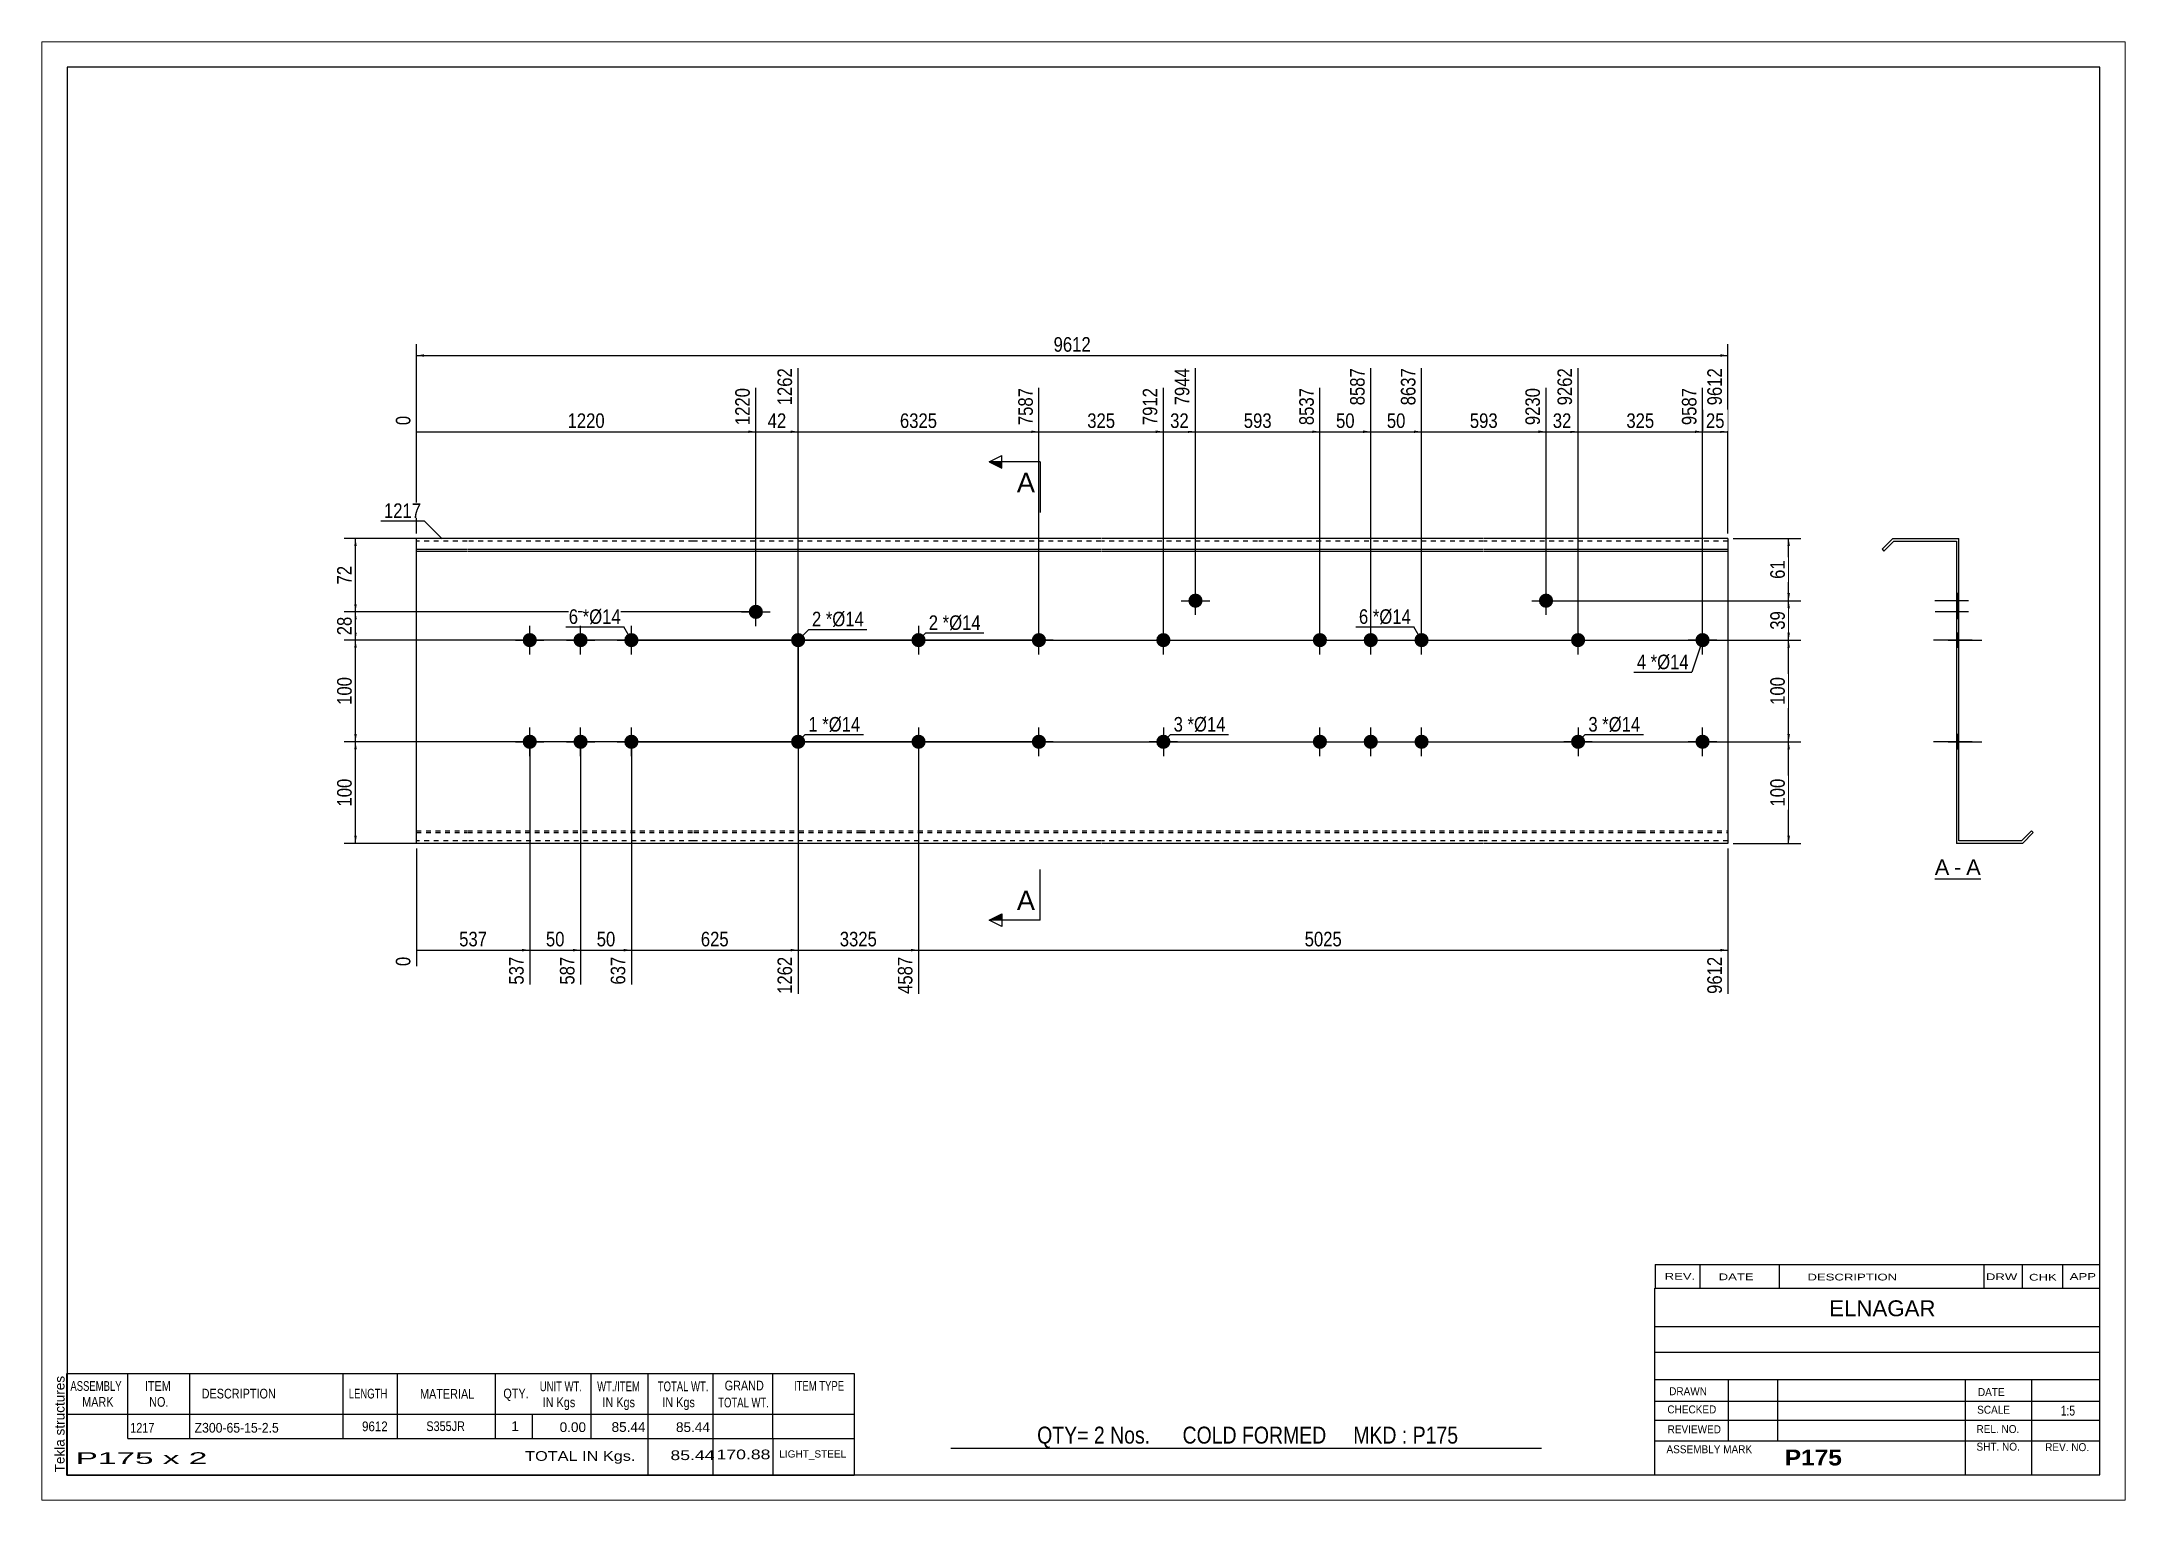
# Paper-space layout 'Layout1' of a CAD drawing. Header units: millimetres. Extents: x 0 to 410, y 0 to 287.
# The model-space entities are those that its viewports show. They can reach past a viewport. Long polylines and large blocks are cut down to what shows.
import ezdxf

# ---------------------------------------------------------------- set-up
doc = ezdxf.new("R2010")
doc.units = ezdxf.units.MM
doc.linetypes.add('DXK_LINE_DOT1', pattern=[1.8814, 0.9407, -0.9407])
doc.layers.add('Viewport layer', color=7, linetype='Continuous', plot=False)
doc.styles.add('Arial', font='ARIAL.TTF', dxfattribs={"height": 0.2})
doc.styles.add('Arial Bold', font='ARIALBD.TTF', dxfattribs={"height": 0.2})
doc.styles.add('Arial Narrow', font='ARIALN.TTF', dxfattribs={"height": 0.2})

# ---------------------------------------------------------------- blocks, each defined once
blk = doc.blocks.new('Unknown-629086391-2024')
at = {"color": 5, "linetype": 'Continuous'}
for p, q in [((331.25, 122.75), (-68.75, 122.75)), ((-68.75, 122.75), (-68.75, -154.25)), ((331.25, -154.25), (331.25, 122.75)), ((-68.75, -154.25), (331.25, -154.25))]:
    blk.add_line(p, q, dxfattribs=at)
at = {"color": 174, "linetype": 'Continuous', "style": 'Arial'}
blk.add_text('Tekla structures', height=1.9102, rotation=90, dxfattribs=at).set_placement((-69.25, -153.75))
blk = doc.blocks.new('Unknown-629086391-12 - 1239')
at = {"color": 7, "linetype": 'Continuous'}
blk.add_line((298.76, -36.95), (307.79, -36.95), dxfattribs=at)
at = {"color": 0, "linetype": 'Continuous'}
blk.add_wipeout([(301.6, -36.2), (301.6, -33), (298.76, -33), (298.76, -36.2)], dxfattribs=at)
blk.add_wipeout([(303.98, -36.2), (303.98, -33), (302.56, -33), (302.56, -36.2)], dxfattribs=at)
at = {"color": 96, "linetype": 'Continuous', "style": 'Arial'}
blk.add_text('A', height=3.06, dxfattribs=at).set_placement((298.76, -36.2))
at = {"color": 0, "linetype": 'Continuous'}
blk.add_wipeout([(307.79, -36.2), (307.79, -33), (304.94, -33), (304.94, -36.2)], dxfattribs=at)
at = {"color": 96, "linetype": 'Continuous', "style": 'Arial'}
for s, p in [('-', (302.56, -36.2)), ('A', (304.94, -36.2))]:
    blk.add_text(s, height=3.06, dxfattribs=at).set_placement(p)
blk = doc.blocks.new('Bolt-629086391-1223 - 1203')
at = {"linetype": 'Continuous'}
blk.add_hatch(color=3, dxfattribs=at).paths.add_polyline_path([(220.86, 17.76, -1), (223.66, 17.76, -1)])
at = {"color": 3, "linetype": 'Continuous'}
for p, q in [((222.26, 14.96), (222.26, 20.56)), ((219.46, 17.76), (225.06, 17.76))]:
    blk.add_line(p, q, dxfattribs=at)
blk = doc.blocks.new('Part-629086391-1218 - 1203')
at = {"color": 2, "linetype": 'Continuous'}
for p, q in [((0, -30), (0, 30)), ((10, 30), (0, 30)), ((54.49, 30), (10.1, 30)), ((87.29, 30), (54.59, 30)), ((110.19, 30), (87.39, 30)), ((134.68, 30), (110.29, 30)), ((165.48, 30), (134.78, 30)), ((209.97, 30), (165.58, 30)), ((240.77, 30), (210.07, 30)), ((258.06, 30), (240.87, 30)), ((258.06, 30), (258.06, 27.88)), ((0, 27.88), (10, 27.88)), ((0, 27.53), (10, 27.53)), ((10.1, 27.88), (54.49, 27.88)), ((10.1, 27.53), (54.49, 27.53)), ((54.59, 27.88), (87.29, 27.88)), ((54.59, 27.53), (87.29, 27.53)), ((87.39, 27.88), (110.19, 27.88)), ((87.39, 27.53), (110.19, 27.53)), ((110.29, 27.88), (134.68, 27.88)), ((110.29, 27.53), (134.68, 27.53)), ((134.78, 27.88), (165.48, 27.88)), ((134.78, 27.53), (165.48, 27.53)), ((165.58, 27.88), (209.97, 27.88)), ((165.58, 27.53), (209.97, 27.53)), ((210.07, 27.88), (240.77, 27.88)), ((210.07, 27.53), (240.77, 27.53)), ((240.87, 27.88), (258.06, 27.88)), ((240.87, 27.53), (258.06, 27.53)), ((258.06, 27.88), (258.06, -30)), ((10, -30), (0, -30)), ((54.49, -30), (10.1, -30)), ((87.29, -30), (54.59, -30)), ((110.19, -30), (87.39, -30)), ((134.68, -30), (110.29, -30)), ((165.48, -30), (134.78, -30)), ((209.97, -30), (165.58, -30)), ((240.77, -30), (210.07, -30)), ((258.06, -30), (240.87, -30))]:
    blk.add_line(p, q, dxfattribs=at)
at = {"color": 7, "linetype": 'DXK_LINE_DOT1'}
for p, q in [((10, 29.5), (0, 29.5)), ((54.49, 29.5), (10.1, 29.5)), ((87.29, 29.5), (54.59, 29.5)), ((110.19, 29.5), (87.39, 29.5)), ((134.68, 29.5), (110.29, 29.5)), ((165.48, 29.5), (134.78, 29.5)), ((209.97, 29.5), (165.58, 29.5)), ((240.77, 29.5), (210.07, 29.5)), ((258.06, 29.5), (240.87, 29.5)), ((0, -27.53), (10, -27.53)), ((0, -27.88), (10, -27.88)), ((10.1, -27.53), (54.49, -27.53)), ((10.1, -27.88), (54.49, -27.88)), ((54.59, -27.53), (87.29, -27.53)), ((54.59, -27.88), (87.29, -27.88)), ((87.39, -27.53), (110.19, -27.53)), ((87.39, -27.88), (110.19, -27.88)), ((110.29, -27.53), (134.68, -27.53)), ((110.29, -27.88), (134.68, -27.88)), ((134.78, -27.53), (165.48, -27.53)), ((134.78, -27.88), (165.48, -27.88)), ((165.58, -27.53), (209.97, -27.53)), ((165.58, -27.88), (209.97, -27.88)), ((210.07, -27.53), (240.77, -27.53)), ((210.07, -27.88), (240.77, -27.88)), ((240.87, -27.53), (258.06, -27.53)), ((240.87, -27.88), (258.06, -27.88)), ((10, -29.5), (0, -29.5)), ((54.49, -29.5), (10.1, -29.5)), ((87.29, -29.5), (54.59, -29.5)), ((110.19, -29.5), (87.39, -29.5)), ((134.68, -29.5), (110.29, -29.5)), ((165.48, -29.5), (134.78, -29.5)), ((209.97, -29.5), (165.58, -29.5)), ((240.77, -29.5), (210.07, -29.5)), ((258.06, -29.5), (240.87, -29.5))]:
    blk.add_line(p, q, dxfattribs=at)
blk = doc.blocks.new('Bolt-629086391-1219 - 1203')
at = {"linetype": 'Continuous'}
for points in [[(20.89, 10, -1), (23.69, 10, -1)], [(30.89, 10, -1), (33.69, 10, -1)], [(40.89, 10, -1), (43.69, 10, -1)], [(20.89, -10, -1), (23.69, -10, -1)], [(30.89, -10, -1), (33.69, -10, -1)], [(40.89, -10, -1), (43.69, -10, -1)]]:
    blk.add_hatch(color=3, dxfattribs=at).paths.add_polyline_path(points)
at = {"color": 3, "linetype": 'Continuous'}
for p, q in [((22.29, 7.2), (22.29, 12.8)), ((32.29, 7.2), (32.29, 12.8)), ((42.29, 7.2), (42.29, 12.8)), ((19.49, 10), (25.09, 10)), ((29.49, 10), (35.09, 10)), ((39.49, 10), (45.09, 10)), ((22.29, -12.8), (22.29, -7.2)), ((32.29, -12.8), (32.29, -7.2)), ((42.29, -12.8), (42.29, -7.2)), ((19.49, -10), (25.09, -10)), ((29.49, -10), (35.09, -10)), ((39.49, -10), (45.09, -10))]:
    blk.add_line(p, q, dxfattribs=at)
blk = doc.blocks.new('Bolt-629086391-1220 - 1203')
at = {"linetype": 'Continuous'}
blk.add_hatch(color=3, dxfattribs=at).paths.add_polyline_path([(65.38, 15.56, -1), (68.18, 15.56, -1)])
at = {"color": 3, "linetype": 'Continuous'}
for p, q in [((66.78, 12.76), (66.78, 18.36)), ((63.98, 15.56), (69.58, 15.56))]:
    blk.add_line(p, q, dxfattribs=at)
blk = doc.blocks.new('Bolt-629086391-1221 - 1203')
at = {"linetype": 'Continuous'}
blk.add_hatch(color=3, dxfattribs=at).paths.add_polyline_path([(148.37, -10, -1), (145.57, -10, -1)])
at = {"color": 3, "linetype": 'Continuous'}
for p, q in [((146.97, -7.2), (146.97, -12.8)), ((149.77, -10), (144.17, -10))]:
    blk.add_line(p, q, dxfattribs=at)
blk = doc.blocks.new('Bolt-629086391-1222 - 1203')
at = {"linetype": 'Continuous'}
blk.add_hatch(color=3, dxfattribs=at).paths.add_polyline_path([(145.57, 10, -1), (148.37, 10, -1)])
at = {"color": 3, "linetype": 'Continuous'}
for p, q in [((146.97, 7.2), (146.97, 12.8)), ((144.17, 10), (149.77, 10))]:
    blk.add_line(p, q, dxfattribs=at)
blk = doc.blocks.new('Bolt-629086391-1224 - 1203')
at = {"linetype": 'Continuous'}
for points in [[(176.37, 10, -1), (179.17, 10, -1)], [(186.37, 10, -1), (189.17, 10, -1)], [(196.37, 10, -1), (199.17, 10, -1)], [(176.37, -10, -1), (179.17, -10, -1)], [(186.37, -10, -1), (189.17, -10, -1)], [(196.37, -10, -1), (199.17, -10, -1)]]:
    blk.add_hatch(color=3, dxfattribs=at).paths.add_polyline_path(points)
at = {"color": 3, "linetype": 'Continuous'}
for p, q in [((177.77, 7.2), (177.77, 12.8)), ((187.77, 7.2), (187.77, 12.8)), ((197.77, 7.2), (197.77, 12.8)), ((174.97, 10), (180.57, 10)), ((184.97, 10), (190.57, 10)), ((194.97, 10), (200.57, 10)), ((177.77, -12.8), (177.77, -7.2)), ((187.77, -12.8), (187.77, -7.2)), ((197.77, -12.8), (197.77, -7.2)), ((174.97, -10), (180.57, -10)), ((184.97, -10), (190.57, -10)), ((194.97, -10), (200.57, -10))]:
    blk.add_line(p, q, dxfattribs=at)
blk = doc.blocks.new('Bolt-629086391-1225 - 1203')
at = {"linetype": 'Continuous'}
for points in [[(100.19, 10, -1), (97.39, 10, -1)], [(100.19, -10, -1), (97.39, -10, -1)]]:
    blk.add_hatch(color=3, dxfattribs=at).paths.add_polyline_path(points)
at = {"color": 3, "linetype": 'Continuous'}
for p, q in [((98.79, 12.8), (98.79, 7.2)), ((101.59, 10), (95.99, 10)), ((98.79, -7.2), (98.79, -12.8)), ((101.59, -10), (95.99, -10))]:
    blk.add_line(p, q, dxfattribs=at)
blk = doc.blocks.new('Bolt-629086391-1226 - 1203')
at = {"linetype": 'Continuous'}
blk.add_hatch(color=3, dxfattribs=at).paths.add_polyline_path([(151.88, 17.76, -1), (154.68, 17.76, -1)])
at = {"color": 3, "linetype": 'Continuous'}
for p, q in [((153.28, 14.96), (153.28, 20.56)), ((150.48, 17.76), (156.08, 17.76))]:
    blk.add_line(p, q, dxfattribs=at)
blk = doc.blocks.new('Bolt-629086391-1227 - 1203')
at = {"linetype": 'Continuous'}
blk.add_hatch(color=3, dxfattribs=at).paths.add_polyline_path([(227.17, 10, -1), (229.97, 10, -1)])
at = {"color": 3, "linetype": 'Continuous'}
for p, q in [((228.57, 7.2), (228.57, 12.8)), ((225.77, 10), (231.37, 10))]:
    blk.add_line(p, q, dxfattribs=at)
blk = doc.blocks.new('Bolt-629086391-1228 - 1203')
at = {"linetype": 'Continuous'}
blk.add_hatch(color=3, dxfattribs=at).paths.add_polyline_path([(229.97, -10, -1), (227.17, -10, -1)])
at = {"color": 3, "linetype": 'Continuous'}
for p, q in [((228.57, -7.2), (228.57, -12.8)), ((231.37, -10), (225.77, -10))]:
    blk.add_line(p, q, dxfattribs=at)
blk = doc.blocks.new('Bolt-629086391-1229 - 1203')
at = {"linetype": 'Continuous'}
for points in [[(121.08, 10, -1), (123.88, 10, -1)], [(251.66, 10, -1), (254.46, 10, -1)]]:
    blk.add_hatch(color=3, dxfattribs=at).paths.add_polyline_path(points)
at = {"color": 3, "linetype": 'Continuous'}
for p, q in [((122.48, 7.2), (122.48, 12.8)), ((253.06, 7.2), (253.06, 12.8)), ((125.28, 10), (119.68, 10)), ((255.86, 10), (250.26, 10))]:
    blk.add_line(p, q, dxfattribs=at)
blk = doc.blocks.new('Bolt-629086391-1230 - 1203')
at = {"linetype": 'Continuous'}
for points in [[(121.08, -10, -1), (123.88, -10, -1)], [(251.66, -10, -1), (254.46, -10, -1)]]:
    blk.add_hatch(color=3, dxfattribs=at).paths.add_polyline_path(points)
at = {"color": 3, "linetype": 'Continuous'}
for p, q in [((122.48, -12.8), (122.48, -7.2)), ((253.06, -12.8), (253.06, -7.2)), ((125.28, -10), (119.68, -10)), ((255.86, -10), (250.26, -10))]:
    blk.add_line(p, q, dxfattribs=at)
blk = doc.blocks.new('Bolt-629086391-1231 - 1203')
at = {"linetype": 'Continuous'}
blk.add_hatch(color=3, dxfattribs=at).paths.add_polyline_path([(73.7, 10, -1), (76.5, 10, -1)])
at = {"color": 3, "linetype": 'Continuous'}
for p, q in [((75.1, 7.2), (75.1, 12.8)), ((72.3, 10), (77.9, 10))]:
    blk.add_line(p, q, dxfattribs=at)
blk = doc.blocks.new('Bolt-629086391-1232 - 1203')
at = {"linetype": 'Continuous'}
blk.add_hatch(color=3, dxfattribs=at).paths.add_polyline_path([(76.5, -10, -1), (73.7, -10, -1)])
at = {"color": 3, "linetype": 'Continuous'}
for p, q in [((75.1, -7.2), (75.1, -12.8)), ((77.9, -10), (72.3, -10))]:
    blk.add_line(p, q, dxfattribs=at)
blk = doc.blocks.new('Part-629086391-1241 - 1239')
at = {"color": 2, "linetype": 'Continuous'}
for p, q in [((290.52, 30), (288.4, 27.88)), ((288.75, 27.53), (290.73, 29.5)), ((290.52, 30), (303.52, 30)), ((290.73, 29.5), (303.02, 29.5)), ((303.02, 29.5), (303.02, -30)), ((303.52, -29.5), (303.52, 30)), ((288.4, 27.88), (288.75, 27.53)), ((317.79, -27.53), (315.81, -29.5)), ((316.02, -30), (318.14, -27.88)), ((318.14, -27.88), (317.79, -27.53)), ((316.02, -30), (303.02, -30)), ((315.81, -29.5), (303.52, -29.5))]:
    blk.add_line(p, q, dxfattribs=at)
blk = doc.blocks.new('Bolt-629086391-1242 - 1239')
at = {"linetype": 'Continuous'}
for points in [[(303.02, 11.4), (303.02, 8.6), (303.52, 8.6), (303.52, 11.4)], [(303.02, 11.4), (303.02, 8.6), (303.52, 8.6), (303.52, 11.4)], [(303.02, 11.4), (303.02, 8.6), (303.52, 8.6), (303.52, 11.4)], [(303.02, -8.6), (303.02, -11.4), (303.52, -11.4), (303.52, -8.6)], [(303.02, -8.6), (303.02, -11.4), (303.52, -11.4), (303.52, -8.6)], [(303.02, -8.6), (303.02, -11.4), (303.52, -11.4), (303.52, -8.6)]]:
    blk.add_hatch(color=3, dxfattribs=at).paths.add_polyline_path(points)
at = {"color": 3, "linetype": 'Continuous'}
for p, q in [((306.12, 10), (298.52, 10)), ((306.12, 10), (298.52, 10)), ((306.12, 10), (298.52, 10)), ((303.52, 11.4), (303.02, 11.4)), ((303.52, 11.4), (303.02, 11.4)), ((303.52, 11.4), (303.02, 11.4)), ((303.52, 8.6), (303.02, 8.6)), ((303.52, 8.6), (303.02, 8.6)), ((303.52, 8.6), (303.02, 8.6)), ((306.12, -10), (298.52, -10)), ((306.12, -10), (298.52, -10)), ((306.12, -10), (298.52, -10)), ((303.52, -8.6), (303.02, -8.6)), ((303.52, -8.6), (303.02, -8.6)), ((303.52, -8.6), (303.02, -8.6)), ((303.52, -11.4), (303.02, -11.4)), ((303.52, -11.4), (303.02, -11.4)), ((303.52, -11.4), (303.02, -11.4))]:
    blk.add_line(p, q, dxfattribs=at)
blk = doc.blocks.new('Bolt-629086391-1243 - 1239')
at = {"linetype": 'Continuous'}
blk.add_hatch(color=3, dxfattribs=at).paths.add_polyline_path([(303.02, 16.96), (303.02, 14.16), (303.52, 14.16), (303.52, 16.96)])
at = {"color": 3, "linetype": 'Continuous'}
for p, q in [((303.52, 16.96), (303.02, 16.96)), ((305.42, 15.56), (298.82, 15.56)), ((303.52, 14.16), (303.02, 14.16))]:
    blk.add_line(p, q, dxfattribs=at)
blk = doc.blocks.new('Bolt-629086391-1244 - 1239')
at = {"linetype": 'Continuous'}
blk.add_hatch(color=3, dxfattribs=at).paths.add_polyline_path([(303.52, -11.4), (303.52, -8.6), (303.02, -8.6), (303.02, -11.4)])
at = {"color": 3, "linetype": 'Continuous'}
for p, q in [((303.52, -8.6), (303.02, -8.6)), ((305.12, -10), (303.02, -10)), ((303.52, -11.4), (303.02, -11.4))]:
    blk.add_line(p, q, dxfattribs=at)
blk = doc.blocks.new('Bolt-629086391-1245 - 1239')
at = {"linetype": 'Continuous'}
blk.add_hatch(color=3, dxfattribs=at).paths.add_polyline_path([(303.02, 11.4), (303.02, 8.6), (303.52, 8.6), (303.52, 11.4)])
at = {"color": 3, "linetype": 'Continuous'}
for p, q in [((305.37, 10), (298.77, 10)), ((303.52, 11.4), (303.02, 11.4)), ((303.52, 8.6), (303.02, 8.6))]:
    blk.add_line(p, q, dxfattribs=at)
blk = doc.blocks.new('Bolt-629086391-1246 - 1239')
at = {"linetype": 'Continuous'}
blk.add_hatch(color=3, dxfattribs=at).paths.add_polyline_path([(303.02, 19.16), (303.02, 16.36), (303.52, 16.36), (303.52, 19.16)])
at = {"color": 3, "linetype": 'Continuous'}
for p, q in [((305.37, 17.76), (298.77, 17.76)), ((303.52, 19.16), (303.02, 19.16)), ((303.52, 16.36), (303.02, 16.36))]:
    blk.add_line(p, q, dxfattribs=at)
blk = doc.blocks.new('Bolt-629086391-1247 - 1239')
at = {"linetype": 'Continuous'}
for points in [[(303.02, 11.4), (303.02, 8.6), (303.52, 8.6), (303.52, 11.4)], [(303.02, 11.4), (303.02, 8.6), (303.52, 8.6), (303.52, 11.4)], [(303.02, 11.4), (303.02, 8.6), (303.52, 8.6), (303.52, 11.4)], [(303.02, -8.6), (303.02, -11.4), (303.52, -11.4), (303.52, -8.6)], [(303.02, -8.6), (303.02, -11.4), (303.52, -11.4), (303.52, -8.6)], [(303.02, -8.6), (303.02, -11.4), (303.52, -11.4), (303.52, -8.6)]]:
    blk.add_hatch(color=3, dxfattribs=at).paths.add_polyline_path(points)
at = {"color": 3, "linetype": 'Continuous'}
for p, q in [((306.12, 10), (298.52, 10)), ((306.12, 10), (298.52, 10)), ((306.12, 10), (298.52, 10)), ((303.52, 11.4), (303.02, 11.4)), ((303.52, 11.4), (303.02, 11.4)), ((303.52, 11.4), (303.02, 11.4)), ((303.52, 8.6), (303.02, 8.6)), ((303.52, 8.6), (303.02, 8.6)), ((303.52, 8.6), (303.02, 8.6)), ((306.12, -10), (298.52, -10)), ((306.12, -10), (298.52, -10)), ((306.12, -10), (298.52, -10)), ((303.52, -8.6), (303.02, -8.6)), ((303.52, -8.6), (303.02, -8.6)), ((303.52, -8.6), (303.02, -8.6)), ((303.52, -11.4), (303.02, -11.4)), ((303.52, -11.4), (303.02, -11.4)), ((303.52, -11.4), (303.02, -11.4))]:
    blk.add_line(p, q, dxfattribs=at)
blk = doc.blocks.new('Bolt-629086391-1248 - 1239')
at = {"linetype": 'Continuous'}
for points in [[(303.52, 8.6), (303.52, 11.4), (303.02, 11.4), (303.02, 8.6)], [(303.52, -11.4), (303.52, -8.6), (303.02, -8.6), (303.02, -11.4)]]:
    blk.add_hatch(color=3, dxfattribs=at).paths.add_polyline_path(points)
at = {"color": 3, "linetype": 'Continuous'}
for p, q in [((303.52, 10), (299.02, 10)), ((303.52, 11.4), (303.02, 11.4)), ((303.52, 8.6), (303.02, 8.6)), ((303.52, -10), (299.02, -10)), ((303.52, -8.6), (303.02, -8.6)), ((303.52, -11.4), (303.02, -11.4))]:
    blk.add_line(p, q, dxfattribs=at)
blk = doc.blocks.new('Bolt-629086391-1249 - 1239')
at = {"linetype": 'Continuous'}
blk.add_hatch(color=3, dxfattribs=at).paths.add_polyline_path([(303.02, 19.16), (303.02, 16.36), (303.52, 16.36), (303.52, 19.16)])
at = {"color": 3, "linetype": 'Continuous'}
for p, q in [((305.37, 17.76), (298.77, 17.76)), ((303.52, 19.16), (303.02, 19.16)), ((303.52, 16.36), (303.02, 16.36))]:
    blk.add_line(p, q, dxfattribs=at)
blk = doc.blocks.new('Bolt-629086391-1250 - 1239')
at = {"linetype": 'Continuous'}
blk.add_hatch(color=3, dxfattribs=at).paths.add_polyline_path([(303.02, 11.4), (303.02, 8.6), (303.52, 8.6), (303.52, 11.4)])
at = {"color": 3, "linetype": 'Continuous'}
for p, q in [((305.37, 10), (298.77, 10)), ((303.52, 11.4), (303.02, 11.4)), ((303.52, 8.6), (303.02, 8.6))]:
    blk.add_line(p, q, dxfattribs=at)
blk = doc.blocks.new('Bolt-629086391-1251 - 1239')
at = {"linetype": 'Continuous'}
blk.add_hatch(color=3, dxfattribs=at).paths.add_polyline_path([(303.52, -11.4), (303.52, -8.6), (303.02, -8.6), (303.02, -11.4)])
at = {"color": 3, "linetype": 'Continuous'}
for p, q in [((303.52, -8.6), (303.02, -8.6)), ((305.12, -10), (303.02, -10)), ((303.52, -11.4), (303.02, -11.4))]:
    blk.add_line(p, q, dxfattribs=at)
blk = doc.blocks.new('Bolt-629086391-1252 - 1239')
at = {"linetype": 'Continuous'}
blk.add_hatch(color=3, dxfattribs=at).paths.add_polyline_path([(303.02, 11.4), (303.02, 8.6), (303.52, 8.6), (303.52, 11.4)])
blk.add_hatch(color=3, dxfattribs=at).paths.add_polyline_path([(303.02, 11.4), (303.02, 8.6), (303.52, 8.6), (303.52, 11.4)])
at = {"color": 3, "linetype": 'Continuous'}
for p, q in [((301.42, 10), (308.02, 10)), ((301.42, 10), (308.02, 10)), ((303.02, 11.4), (303.52, 11.4)), ((303.02, 11.4), (303.52, 11.4)), ((303.02, 8.6), (303.52, 8.6)), ((303.02, 8.6), (303.52, 8.6))]:
    blk.add_line(p, q, dxfattribs=at)
blk = doc.blocks.new('Bolt-629086391-1253 - 1239')
at = {"linetype": 'Continuous'}
blk.add_hatch(color=3, dxfattribs=at).paths.add_polyline_path([(303.02, -8.6), (303.02, -11.4), (303.52, -11.4), (303.52, -8.6)])
blk.add_hatch(color=3, dxfattribs=at).paths.add_polyline_path([(303.02, -8.6), (303.02, -11.4), (303.52, -11.4), (303.52, -8.6)])
at = {"color": 3, "linetype": 'Continuous'}
for p, q in [((301.42, -10), (308.02, -10)), ((301.42, -10), (308.02, -10)), ((303.02, -8.6), (303.52, -8.6)), ((303.02, -8.6), (303.52, -8.6)), ((303.02, -11.4), (303.52, -11.4)), ((303.02, -11.4), (303.52, -11.4))]:
    blk.add_line(p, q, dxfattribs=at)
blk = doc.blocks.new('Bolt-629086391-1254 - 1239')
at = {"linetype": 'Continuous'}
blk.add_hatch(color=3, dxfattribs=at).paths.add_polyline_path([(303.02, 11.4), (303.02, 8.6), (303.52, 8.6), (303.52, 11.4)])
at = {"color": 3, "linetype": 'Continuous'}
for p, q in [((305.42, 10), (298.82, 10)), ((303.52, 11.4), (303.02, 11.4)), ((303.52, 8.6), (303.02, 8.6))]:
    blk.add_line(p, q, dxfattribs=at)
blk = doc.blocks.new('Bolt-629086391-1255 - 1239')
at = {"linetype": 'Continuous'}
blk.add_hatch(color=3, dxfattribs=at).paths.add_polyline_path([(303.52, -11.4), (303.52, -8.6), (303.02, -8.6), (303.02, -11.4)])
at = {"color": 3, "linetype": 'Continuous'}
for p, q in [((303.52, -8.6), (303.02, -8.6)), ((305.12, -10), (303.02, -10)), ((303.52, -11.4), (303.02, -11.4))]:
    blk.add_line(p, q, dxfattribs=at)
blk = doc.blocks.new('StraightDimension-629086391-1328 - 1203')
at = {"linetype": 'Continuous'}
blk.add_hatch(color=7, dxfattribs=at).paths.add_polyline_path([(97.29, -50.75), (98.79, -51), (97.29, -51.25)])
at = {"color": 7, "linetype": 'Continuous'}
for p, q in [((75.1, 9), (75.1, -59.61)), ((98.79, -11), (98.79, -59.61)), ((75.1, -51), (98.79, -51))]:
    blk.add_line(p, q, dxfattribs=at)
at = {"color": 0}
blk.add_wipeout([(91.2, -50.85), (91.2, -46.65), (82.69, -46.65), (82.69, -50.85)], dxfattribs=at)
at = {"color": 0, "linetype": 'Continuous'}
blk.add_wipeout([(98.19, -51.7), (93.99, -51.7), (93.99, -60.21), (98.19, -60.21)], dxfattribs=at)
at = {"color": 3, "style": 'Arial Narrow'}
blk.add_text('3325', height=2.863, dxfattribs=at).set_placement((83.29, -50.25))
at = {"color": 3, "linetype": 'Continuous', "style": 'Arial Narrow'}
blk.add_text('4587', height=2.863, rotation=90.0002, dxfattribs=at).set_placement((97.59, -59.61))
blk = doc.blocks.new('StraightDimension-629086391-1279 - 1203')
at = {"linetype": 'Continuous'}
blk.add_hatch(color=7, dxfattribs=at).paths.add_polyline_path([(120.98, 51.25), (122.48, 51), (120.98, 50.75)])
at = {"color": 7, "linetype": 'Continuous'}
for p, q in [((75.1, -9), (75.1, 63.51)), ((122.48, 11), (122.48, 59.61)), ((75.1, 51), (122.48, 51))]:
    blk.add_line(p, q, dxfattribs=at)
at = {"color": 0, "linetype": 'Continuous'}
blk.add_wipeout([(121.88, 60.21), (117.68, 60.21), (117.68, 51.7), (121.88, 51.7)], dxfattribs=at)
at = {"color": 0}
blk.add_wipeout([(103.05, 51.15), (103.05, 55.35), (94.53, 55.35), (94.53, 51.15)], dxfattribs=at)
at = {"color": 3, "linetype": 'Continuous', "style": 'Arial Narrow'}
blk.add_text('7587', height=2.863, rotation=90.0002, dxfattribs=at).set_placement((121.28, 52.3))
at = {"color": 3, "style": 'Arial Narrow'}
blk.add_text('6325', height=2.863, dxfattribs=at).set_placement((95.13, 51.75))
blk = doc.blocks.new('StraightDimension-629086391-1353 - 1203')
at = {"linetype": 'Continuous'}
for points in [[(269.75, 8.5), (270, 10), (270.25, 8.5)], [(270.25, -8.5), (270, -10), (269.75, -8.5)]]:
    blk.add_hatch(color=7, dxfattribs=at).paths.add_polyline_path(points)
at = {"color": 7, "linetype": 'Continuous'}
for p, q in [((43.29, 10), (272.4, 10)), ((270, -10), (270, 10)), ((43.29, -10), (272.4, -10))]:
    blk.add_line(p, q, dxfattribs=at)
at = {"color": 0}
blk.add_wipeout([(269.85, 3.34), (265.65, 3.34), (265.65, -3.34), (269.85, -3.34)], dxfattribs=at)
at = {"color": 3, "style": 'Arial Narrow'}
blk.add_text('100', height=2.863, rotation=90.0002, dxfattribs=at).set_placement((269.25, -2.74))
blk = doc.blocks.new('StraightDimension-629086391-1280 - 1203')
at = {"linetype": 'Continuous'}
blk.add_hatch(color=7, dxfattribs=at).paths.add_polyline_path([(73.6, 51.25), (75.1, 51), (73.6, 50.75)])
at = {"color": 7, "linetype": 'Continuous'}
for p, q in [((75.1, -9), (75.1, 63.51)), ((66.78, 16.56), (66.78, 59.61)), ((66.78, 51), (75.1, 51))]:
    blk.add_line(p, q, dxfattribs=at)
at = {"color": 0}
blk.add_wipeout([(73.37, 51.15), (73.37, 55.35), (68.51, 55.35), (68.51, 51.15)], dxfattribs=at)
at = {"color": 0, "linetype": 'Continuous'}
blk.add_wipeout([(74.5, 64.11), (70.3, 64.11), (70.3, 55.6), (74.5, 55.6)], dxfattribs=at)
at = {"color": 3, "linetype": 'Continuous', "style": 'Arial Narrow'}
blk.add_text('1262', height=2.863, rotation=90.0002, dxfattribs=at).set_placement((73.9, 56.2))
at = {"color": 3, "style": 'Arial Narrow'}
blk.add_text('42', height=2.863, dxfattribs=at).set_placement((69.11, 51.75))
blk = doc.blocks.new('StraightDimension-629086391-1354 - 1203')
at = {"linetype": 'Continuous'}
for points in [[(269.75, -11.5), (270, -10), (270.25, -11.5)], [(270.25, -28.5), (270, -30), (269.75, -28.5)]]:
    blk.add_hatch(color=7, dxfattribs=at).paths.add_polyline_path(points)
at = {"color": 7, "linetype": 'Continuous'}
for p, q in [((43.29, -10), (272.4, -10)), ((270, -30), (270, -10)), ((259.06, -30), (272.4, -30))]:
    blk.add_line(p, q, dxfattribs=at)
at = {"color": 0}
blk.add_wipeout([(269.85, -16.66), (265.65, -16.66), (265.65, -23.34), (269.85, -23.34)], dxfattribs=at)
at = {"color": 3, "style": 'Arial Narrow'}
blk.add_text('100', height=2.863, rotation=90.0002, dxfattribs=at).set_placement((269.25, -22.74))
blk = doc.blocks.new('StraightDimension-629086391-1395 - 1203')
at = {"linetype": 'Continuous'}
for points in [[(1.5, 65.75), (0, 66), (1.5, 66.25)], [(256.56, 66.25), (258.06, 66), (256.56, 65.75)]]:
    blk.add_hatch(color=7, dxfattribs=at).paths.add_polyline_path(points)
at = {"color": 7, "linetype": 'Continuous'}
for p, q in [((0, 31), (0, 68.25)), ((0, 66), (258.06, 66)), ((258.06, 31), (258.06, 68.25))]:
    blk.add_line(p, q, dxfattribs=at)
at = {"color": 0}
blk.add_wipeout([(133.29, 66.15), (133.29, 70.35), (124.77, 70.35), (124.77, 66.15)], dxfattribs=at)
at = {"color": 3, "style": 'Arial Narrow'}
blk.add_text('9612', height=2.863, dxfattribs=at).set_placement((125.37, 66.75))
blk = doc.blocks.new('StraightDimension-629086391-1331 - 1203')
at = {"linetype": 'Continuous'}
blk.add_hatch(color=7, dxfattribs=at).paths.add_polyline_path([(30.79, -50.75), (32.29, -51), (30.79, -51.25)])
at = {"color": 7, "linetype": 'Continuous'}
for p, q in [((22.29, -11), (22.29, -57.78)), ((32.29, -11), (32.29, -57.78)), ((22.29, -51), (32.29, -51))]:
    blk.add_line(p, q, dxfattribs=at)
at = {"color": 0}
blk.add_wipeout([(29.72, -50.85), (29.72, -46.65), (24.87, -46.65), (24.87, -50.85)], dxfattribs=at)
at = {"color": 0, "linetype": 'Continuous'}
blk.add_wipeout([(31.69, -51.7), (27.49, -51.7), (27.49, -58.38), (31.69, -58.38)], dxfattribs=at)
at = {"color": 3, "style": 'Arial Narrow'}
blk.add_text('50', height=2.863, dxfattribs=at).set_placement((25.47, -50.25))
at = {"color": 3, "linetype": 'Continuous', "style": 'Arial Narrow'}
blk.add_text('587', height=2.863, rotation=90.0002, dxfattribs=at).set_placement((31.09, -57.78))
blk = doc.blocks.new('StraightDimension-629086391-1277 - 1203')
at = {"linetype": 'Continuous'}
blk.add_hatch(color=7, dxfattribs=at).paths.add_polyline_path([(151.78, 51.25), (153.28, 51), (151.78, 50.75)])
at = {"color": 7, "linetype": 'Continuous'}
for p, q in [((153.28, 18.76), (153.28, 63.51)), ((146.97, 11), (146.97, 59.61)), ((146.97, 51), (153.28, 51))]:
    blk.add_line(p, q, dxfattribs=at)
at = {"color": 0}
blk.add_wipeout([(152.56, 51.15), (152.56, 55.35), (147.7, 55.35), (147.7, 51.15)], dxfattribs=at)
at = {"color": 0, "linetype": 'Continuous'}
blk.add_wipeout([(152.68, 64.11), (148.48, 64.11), (148.48, 55.6), (152.68, 55.6)], dxfattribs=at)
at = {"color": 3, "linetype": 'Continuous', "style": 'Arial Narrow'}
blk.add_text('7944', height=2.863, rotation=90.0002, dxfattribs=at).set_placement((152.08, 56.2))
at = {"color": 3, "style": 'Arial Narrow'}
blk.add_text('32', height=2.863, dxfattribs=at).set_placement((148.3, 51.75))
blk = doc.blocks.new('StraightDimension-629086391-1281 - 1203')
at = {"linetype": 'Continuous'}
blk.add_hatch(color=7, dxfattribs=at).paths.add_polyline_path([(65.28, 51.25), (66.78, 51), (65.28, 50.75)])
at = {"color": 7, "linetype": 'Continuous'}
for p, q in [((66.78, 16.56), (66.78, 59.61)), ((0, 31), (0, 54.13)), ((0, 51), (66.78, 51))]:
    blk.add_line(p, q, dxfattribs=at)
at = {"color": 0, "linetype": 'Continuous'}
for points in [[(66.18, 60.21), (61.98, 60.21), (61.98, 51.7), (66.18, 51.7)], [(-0.6, 54.73), (-4.8, 54.73), (-4.8, 51.7), (-0.6, 51.7)]]:
    blk.add_wipeout(points, dxfattribs=at)
at = {"color": 0}
blk.add_wipeout([(37.65, 51.15), (37.65, 55.35), (29.13, 55.35), (29.13, 51.15)], dxfattribs=at)
at = {"color": 3, "linetype": 'Continuous', "style": 'Arial Narrow'}
for s, height, p in [('1220', 2.863, (65.58, 52.3)), ('0', 2.86, (-1.2, 52.3))]:
    blk.add_text(s, height=height, rotation=90.0002, dxfattribs=at).set_placement(p)
at = {"color": 3, "style": 'Arial Narrow'}
blk.add_text('1220', height=2.863, dxfattribs=at).set_placement((29.73, 51.75))
blk = doc.blocks.new('StraightDimension-629086391-1274 - 1203')
at = {"linetype": 'Continuous'}
blk.add_hatch(color=7, dxfattribs=at).paths.add_polyline_path([(196.27, 51.25), (197.77, 51), (196.27, 50.75)])
at = {"color": 7, "linetype": 'Continuous'}
for p, q in [((187.77, 11), (187.77, 63.51)), ((197.77, 11), (197.77, 63.51)), ((187.77, 51), (197.77, 51))]:
    blk.add_line(p, q, dxfattribs=at)
at = {"color": 0}
blk.add_wipeout([(195.2, 51.15), (195.2, 55.35), (190.34, 55.35), (190.34, 51.15)], dxfattribs=at)
at = {"color": 0, "linetype": 'Continuous'}
blk.add_wipeout([(197.17, 64.11), (192.97, 64.11), (192.97, 55.6), (197.17, 55.6)], dxfattribs=at)
at = {"color": 3, "linetype": 'Continuous', "style": 'Arial Narrow'}
blk.add_text('8637', height=2.863, rotation=90.0002, dxfattribs=at).set_placement((196.57, 56.2))
at = {"color": 3, "style": 'Arial Narrow'}
blk.add_text('50', height=2.863, dxfattribs=at).set_placement((190.94, 51.75))
blk = doc.blocks.new('StraightDimension-629086391-1351 - 1203')
at = {"linetype": 'Continuous'}
for points in [[(269.75, 28.5), (270, 30), (270.25, 28.5)], [(270.25, 19.26), (270, 17.76), (269.75, 19.26)]]:
    blk.add_hatch(color=7, dxfattribs=at).paths.add_polyline_path(points)
at = {"color": 7, "linetype": 'Continuous'}
for p, q in [((259.06, 30), (272.4, 30)), ((270, 17.76), (270, 30)), ((223.26, 17.76), (272.4, 17.76))]:
    blk.add_line(p, q, dxfattribs=at)
at = {"color": 0}
blk.add_wipeout([(269.85, 26.31), (265.65, 26.31), (265.65, 21.45), (269.85, 21.45)], dxfattribs=at)
at = {"color": 3, "style": 'Arial Narrow'}
blk.add_text('61', height=2.863, rotation=90.0002, dxfattribs=at).set_placement((269.25, 22.05))
blk = doc.blocks.new('StraightDimension-629086391-1272 - 1203')
at = {"linetype": 'Continuous'}
blk.add_hatch(color=7, dxfattribs=at).paths.add_polyline_path([(227.07, 51.25), (228.57, 51), (227.07, 50.75)])
at = {"color": 7, "linetype": 'Continuous'}
for p, q in [((228.57, 11), (228.57, 63.51)), ((222.26, 18.76), (222.26, 59.61)), ((222.26, 51), (228.57, 51))]:
    blk.add_line(p, q, dxfattribs=at)
at = {"color": 0}
blk.add_wipeout([(227.84, 51.15), (227.84, 55.35), (222.99, 55.35), (222.99, 51.15)], dxfattribs=at)
at = {"color": 0, "linetype": 'Continuous'}
blk.add_wipeout([(227.97, 64.11), (223.77, 64.11), (223.77, 55.6), (227.97, 55.6)], dxfattribs=at)
at = {"color": 3, "linetype": 'Continuous', "style": 'Arial Narrow'}
blk.add_text('9262', height=2.863, rotation=90.0002, dxfattribs=at).set_placement((227.37, 56.2))
at = {"color": 3, "style": 'Arial Narrow'}
blk.add_text('32', height=2.863, dxfattribs=at).set_placement((223.59, 51.75))
blk = doc.blocks.new('StraightDimension-629086391-1270 - 1203')
at = {"linetype": 'Continuous'}
blk.add_hatch(color=7, dxfattribs=at).paths.add_polyline_path([(256.56, 51.25), (258.06, 51), (256.56, 50.75)])
at = {"color": 7, "linetype": 'Continuous'}
for p, q in [((258.06, 31), (258.06, 63.51)), ((253.06, 11), (253.06, 59.61)), ((253.06, 51), (258.06, 51))]:
    blk.add_line(p, q, dxfattribs=at)
at = {"color": 0}
blk.add_wipeout([(257.99, 51.15), (257.99, 55.35), (253.13, 55.35), (253.13, 51.15)], dxfattribs=at)
at = {"color": 0, "linetype": 'Continuous'}
blk.add_wipeout([(257.46, 64.11), (253.26, 64.11), (253.26, 55.6), (257.46, 55.6)], dxfattribs=at)
at = {"color": 3, "linetype": 'Continuous', "style": 'Arial Narrow'}
blk.add_text('9612', height=2.863, rotation=90.0002, dxfattribs=at).set_placement((256.86, 56.2))
at = {"color": 3, "style": 'Arial Narrow'}
blk.add_text('25', height=2.863, dxfattribs=at).set_placement((253.73, 51.75))
blk = doc.blocks.new('StraightDimension-629086391-1271 - 1203')
at = {"linetype": 'Continuous'}
blk.add_hatch(color=7, dxfattribs=at).paths.add_polyline_path([(251.56, 51.25), (253.06, 51), (251.56, 50.75)])
at = {"color": 7, "linetype": 'Continuous'}
for p, q in [((228.57, 11), (228.57, 63.51)), ((253.06, 11), (253.06, 59.61)), ((228.57, 51), (253.06, 51))]:
    blk.add_line(p, q, dxfattribs=at)
at = {"color": 0, "linetype": 'Continuous'}
blk.add_wipeout([(252.46, 60.21), (248.26, 60.21), (248.26, 51.7), (252.46, 51.7)], dxfattribs=at)
at = {"color": 0}
blk.add_wipeout([(244.16, 51.15), (244.16, 55.35), (237.47, 55.35), (237.47, 51.15)], dxfattribs=at)
at = {"color": 3, "linetype": 'Continuous', "style": 'Arial Narrow'}
blk.add_text('9587', height=2.863, rotation=90.0002, dxfattribs=at).set_placement((251.86, 52.3))
at = {"color": 3, "style": 'Arial Narrow'}
blk.add_text('325', height=2.863, dxfattribs=at).set_placement((238.07, 51.75))
blk = doc.blocks.new('StraightDimension-629086391-1330 - 1203')
at = {"linetype": 'Continuous'}
blk.add_hatch(color=7, dxfattribs=at).paths.add_polyline_path([(40.79, -50.75), (42.29, -51), (40.79, -51.25)])
at = {"color": 7, "linetype": 'Continuous'}
for p, q in [((32.29, -11), (32.29, -57.78)), ((42.29, -11), (42.29, -57.78)), ((32.29, -51), (42.29, -51))]:
    blk.add_line(p, q, dxfattribs=at)
at = {"color": 0}
blk.add_wipeout([(39.72, -50.85), (39.72, -46.65), (34.87, -46.65), (34.87, -50.85)], dxfattribs=at)
at = {"color": 0, "linetype": 'Continuous'}
blk.add_wipeout([(41.69, -51.7), (37.49, -51.7), (37.49, -58.38), (41.69, -58.38)], dxfattribs=at)
at = {"color": 3, "style": 'Arial Narrow'}
blk.add_text('50', height=2.863, dxfattribs=at).set_placement((35.47, -50.25))
at = {"color": 3, "linetype": 'Continuous', "style": 'Arial Narrow'}
blk.add_text('637', height=2.863, rotation=90.0002, dxfattribs=at).set_placement((41.09, -57.78))
blk = doc.blocks.new('StraightDimension-629086391-1273 - 1203')
at = {"linetype": 'Continuous'}
blk.add_hatch(color=7, dxfattribs=at).paths.add_polyline_path([(220.76, 51.25), (222.26, 51), (220.76, 50.75)])
at = {"color": 7, "linetype": 'Continuous'}
for p, q in [((197.77, 11), (197.77, 63.51)), ((222.26, 18.76), (222.26, 59.61)), ((197.77, 51), (222.26, 51))]:
    blk.add_line(p, q, dxfattribs=at)
at = {"color": 0, "linetype": 'Continuous'}
blk.add_wipeout([(221.66, 60.21), (217.46, 60.21), (217.46, 51.7), (221.66, 51.7)], dxfattribs=at)
at = {"color": 0}
blk.add_wipeout([(213.36, 51.15), (213.36, 55.35), (206.67, 55.35), (206.67, 51.15)], dxfattribs=at)
at = {"color": 3, "linetype": 'Continuous', "style": 'Arial Narrow'}
blk.add_text('9230', height=2.863, rotation=90.0002, dxfattribs=at).set_placement((221.06, 52.3))
at = {"color": 3, "style": 'Arial Narrow'}
blk.add_text('593', height=2.863, dxfattribs=at).set_placement((207.27, 51.75))
blk = doc.blocks.new('StraightDimension-629086391-1275 - 1203')
at = {"linetype": 'Continuous'}
blk.add_hatch(color=7, dxfattribs=at).paths.add_polyline_path([(186.27, 51.25), (187.77, 51), (186.27, 50.75)])
at = {"color": 7, "linetype": 'Continuous'}
for p, q in [((187.77, 11), (187.77, 63.51)), ((177.77, 11), (177.77, 59.61)), ((177.77, 51), (187.77, 51))]:
    blk.add_line(p, q, dxfattribs=at)
at = {"color": 0}
blk.add_wipeout([(185.2, 51.15), (185.2, 55.35), (180.34, 55.35), (180.34, 51.15)], dxfattribs=at)
at = {"color": 0, "linetype": 'Continuous'}
blk.add_wipeout([(187.17, 64.11), (182.97, 64.11), (182.97, 55.6), (187.17, 55.6)], dxfattribs=at)
at = {"color": 3, "linetype": 'Continuous', "style": 'Arial Narrow'}
blk.add_text('8587', height=2.863, rotation=90.0002, dxfattribs=at).set_placement((186.57, 56.2))
at = {"color": 3, "style": 'Arial Narrow'}
blk.add_text('50', height=2.863, dxfattribs=at).set_placement((180.94, 51.75))
blk = doc.blocks.new('StraightDimension-629086391-1276 - 1203')
at = {"linetype": 'Continuous'}
blk.add_hatch(color=7, dxfattribs=at).paths.add_polyline_path([(176.27, 51.25), (177.77, 51), (176.27, 50.75)])
at = {"color": 7, "linetype": 'Continuous'}
for p, q in [((153.28, 18.76), (153.28, 63.51)), ((177.77, 11), (177.77, 59.61)), ((153.28, 51), (177.77, 51))]:
    blk.add_line(p, q, dxfattribs=at)
at = {"color": 0, "linetype": 'Continuous'}
blk.add_wipeout([(177.17, 60.21), (172.97, 60.21), (172.97, 51.7), (177.17, 51.7)], dxfattribs=at)
at = {"color": 0}
blk.add_wipeout([(168.87, 51.15), (168.87, 55.35), (162.19, 55.35), (162.19, 51.15)], dxfattribs=at)
at = {"color": 3, "linetype": 'Continuous', "style": 'Arial Narrow'}
blk.add_text('8537', height=2.863, rotation=90.0002, dxfattribs=at).set_placement((176.57, 52.3))
at = {"color": 3, "style": 'Arial Narrow'}
blk.add_text('593', height=2.863, dxfattribs=at).set_placement((162.79, 51.75))
blk = doc.blocks.new('StraightDimension-629086391-1278 - 1203')
at = {"linetype": 'Continuous'}
blk.add_hatch(color=7, dxfattribs=at).paths.add_polyline_path([(145.47, 51.25), (146.97, 51), (145.47, 50.75)])
at = {"color": 7, "linetype": 'Continuous'}
for p, q in [((122.48, 11), (122.48, 59.61)), ((146.97, 11), (146.97, 59.61)), ((122.48, 51), (146.97, 51))]:
    blk.add_line(p, q, dxfattribs=at)
at = {"color": 0, "linetype": 'Continuous'}
blk.add_wipeout([(146.37, 60.21), (142.17, 60.21), (142.17, 51.7), (146.37, 51.7)], dxfattribs=at)
at = {"color": 0}
blk.add_wipeout([(138.07, 51.15), (138.07, 55.35), (131.39, 55.35), (131.39, 51.15)], dxfattribs=at)
at = {"color": 3, "linetype": 'Continuous', "style": 'Arial Narrow'}
blk.add_text('7912', height=2.863, rotation=90.0002, dxfattribs=at).set_placement((145.77, 52.3))
at = {"color": 3, "style": 'Arial Narrow'}
blk.add_text('325', height=2.863, dxfattribs=at).set_placement((131.99, 51.75))
blk = doc.blocks.new('StraightDimension-629086391-1327 - 1203')
at = {"linetype": 'Continuous'}
blk.add_hatch(color=7, dxfattribs=at).paths.add_polyline_path([(256.56, -50.75), (258.06, -51), (256.56, -51.25)])
at = {"color": 7, "linetype": 'Continuous'}
for p, q in [((98.79, -11), (98.79, -59.61)), ((258.06, -31), (258.06, -59.61)), ((98.79, -51), (258.06, -51))]:
    blk.add_line(p, q, dxfattribs=at)
at = {"color": 0}
blk.add_wipeout([(182.68, -50.85), (182.68, -46.65), (174.17, -46.65), (174.17, -50.85)], dxfattribs=at)
at = {"color": 0, "linetype": 'Continuous'}
blk.add_wipeout([(257.46, -51.7), (253.26, -51.7), (253.26, -60.21), (257.46, -60.21)], dxfattribs=at)
at = {"color": 3, "style": 'Arial Narrow'}
blk.add_text('5025', height=2.863, dxfattribs=at).set_placement((174.77, -50.25))
at = {"color": 3, "linetype": 'Continuous', "style": 'Arial Narrow'}
blk.add_text('9612', height=2.863, rotation=90.0002, dxfattribs=at).set_placement((256.86, -59.61))
blk = doc.blocks.new('StraightDimension-629086391-1329 - 1203')
at = {"linetype": 'Continuous'}
blk.add_hatch(color=7, dxfattribs=at).paths.add_polyline_path([(73.6, -50.75), (75.1, -51), (73.6, -51.25)])
at = {"color": 7, "linetype": 'Continuous'}
for p, q in [((75.1, 9), (75.1, -59.61)), ((42.29, -11), (42.29, -57.78)), ((42.29, -51), (75.1, -51))]:
    blk.add_line(p, q, dxfattribs=at)
at = {"color": 0}
blk.add_wipeout([(62.04, -50.85), (62.04, -46.65), (55.35, -46.65), (55.35, -50.85)], dxfattribs=at)
at = {"color": 0, "linetype": 'Continuous'}
blk.add_wipeout([(74.5, -51.7), (70.3, -51.7), (70.3, -60.21), (74.5, -60.21)], dxfattribs=at)
at = {"color": 3, "style": 'Arial Narrow'}
blk.add_text('625', height=2.863, dxfattribs=at).set_placement((55.95, -50.25))
at = {"color": 3, "linetype": 'Continuous', "style": 'Arial Narrow'}
blk.add_text('1262', height=2.863, rotation=90.0002, dxfattribs=at).set_placement((73.9, -59.61))
blk = doc.blocks.new('StraightDimension-629086391-1332 - 1203')
at = {"linetype": 'Continuous'}
blk.add_hatch(color=7, dxfattribs=at).paths.add_polyline_path([(20.79, -50.75), (22.29, -51), (20.79, -51.25)])
at = {"color": 7, "linetype": 'Continuous'}
for p, q in [((22.29, -11), (22.29, -57.78)), ((0, -31), (0, -54.13)), ((0, -51), (22.29, -51))]:
    blk.add_line(p, q, dxfattribs=at)
at = {"color": 0}
blk.add_wipeout([(14.49, -50.85), (14.49, -46.65), (7.8, -46.65), (7.8, -50.85)], dxfattribs=at)
at = {"color": 0, "linetype": 'Continuous'}
for points in [[(-0.6, -51.7), (-4.8, -51.7), (-4.8, -54.73), (-0.6, -54.73)], [(21.69, -51.7), (17.49, -51.7), (17.49, -58.38), (21.69, -58.38)]]:
    blk.add_wipeout(points, dxfattribs=at)
at = {"color": 3, "style": 'Arial Narrow'}
blk.add_text('537', height=2.863, dxfattribs=at).set_placement((8.4, -50.25))
at = {"color": 3, "linetype": 'Continuous', "style": 'Arial Narrow'}
for s, height, p in [('0', 2.86, (-1.2, -54.13)), ('537', 2.863, (21.09, -57.78))]:
    blk.add_text(s, height=height, rotation=90.0002, dxfattribs=at).set_placement(p)
blk = doc.blocks.new('StraightDimension-629086391-1352 - 1203')
at = {"linetype": 'Continuous'}
for points in [[(269.75, 16.26), (270, 17.76), (270.25, 16.26)], [(270.25, 11.5), (270, 10), (269.75, 11.5)]]:
    blk.add_hatch(color=7, dxfattribs=at).paths.add_polyline_path(points)
at = {"color": 7, "linetype": 'Continuous'}
for p, q in [((223.26, 17.76), (272.4, 17.76)), ((270, 10), (270, 17.76)), ((43.29, 10), (272.4, 10))]:
    blk.add_line(p, q, dxfattribs=at)
at = {"color": 0}
blk.add_wipeout([(269.85, 16.31), (265.65, 16.31), (265.65, 11.45), (269.85, 11.45)], dxfattribs=at)
at = {"color": 3, "style": 'Arial Narrow'}
blk.add_text('39', height=2.863, rotation=90.0002, dxfattribs=at).set_placement((269.25, 12.05))
blk = doc.blocks.new('StraightDimension-629086391-1371 - 1203')
at = {"linetype": 'Continuous'}
for points in [[(-12.25, 28.5), (-12, 30), (-11.75, 28.5)], [(-11.75, 17.06), (-12, 15.56), (-12.25, 17.06)]]:
    blk.add_hatch(color=7, dxfattribs=at).paths.add_polyline_path(points)
at = {"color": 7, "linetype": 'Continuous'}
for p, q in [((21.29, 30), (-14.25, 30)), ((-12, 15.56), (-12, 30)), ((65.78, 15.56), (-14.25, 15.56))]:
    blk.add_line(p, q, dxfattribs=at)
at = {"color": 0}
blk.add_wipeout([(-12.15, 25.21), (-16.35, 25.21), (-16.35, 20.35), (-12.15, 20.35)], dxfattribs=at)
at = {"color": 3, "style": 'Arial Narrow'}
blk.add_text('72', height=2.863, rotation=90.0002, dxfattribs=at).set_placement((-12.75, 20.95))
blk = doc.blocks.new('StraightDimension-629086391-1372 - 1203')
at = {"linetype": 'Continuous'}
for points in [[(-12.25, 14.06), (-12, 15.56), (-11.75, 14.06)], [(-11.75, 11.5), (-12, 10), (-12.25, 11.5)]]:
    blk.add_hatch(color=7, dxfattribs=at).paths.add_polyline_path(points)
at = {"color": 7, "linetype": 'Continuous'}
for p, q in [((65.78, 15.56), (-14.25, 15.56)), ((-12, 10), (-12, 15.56)), ((121.48, 10), (-14.25, 10))]:
    blk.add_line(p, q, dxfattribs=at)
at = {"color": 0}
blk.add_wipeout([(-12.15, 15.21), (-16.35, 15.21), (-16.35, 10.35), (-12.15, 10.35)], dxfattribs=at)
at = {"color": 3, "style": 'Arial Narrow'}
blk.add_text('28', height=2.863, rotation=90.0002, dxfattribs=at).set_placement((-12.75, 10.95))
blk = doc.blocks.new('StraightDimension-629086391-1373 - 1203')
at = {"linetype": 'Continuous'}
for points in [[(-12.25, 8.5), (-12, 10), (-11.75, 8.5)], [(-11.75, -8.5), (-12, -10), (-12.25, -8.5)]]:
    blk.add_hatch(color=7, dxfattribs=at).paths.add_polyline_path(points)
at = {"color": 7, "linetype": 'Continuous'}
for p, q in [((121.48, 10), (-14.25, 10)), ((-12, -10), (-12, 10)), ((121.48, -10), (-14.25, -10))]:
    blk.add_line(p, q, dxfattribs=at)
at = {"color": 0}
blk.add_wipeout([(-12.15, 3.34), (-16.35, 3.34), (-16.35, -3.34), (-12.15, -3.34)], dxfattribs=at)
at = {"color": 3, "style": 'Arial Narrow'}
blk.add_text('100', height=2.863, rotation=90.0002, dxfattribs=at).set_placement((-12.75, -2.74))
blk = doc.blocks.new('StraightDimension-629086391-1374 - 1203')
at = {"linetype": 'Continuous'}
for points in [[(-12.25, -11.5), (-12, -10), (-11.75, -11.5)], [(-11.75, -28.5), (-12, -30), (-12.25, -28.5)]]:
    blk.add_hatch(color=7, dxfattribs=at).paths.add_polyline_path(points)
at = {"color": 7, "linetype": 'Continuous'}
for p, q in [((121.48, -10), (-14.25, -10)), ((-12, -30), (-12, -10)), ((21.29, -30), (-14.25, -30))]:
    blk.add_line(p, q, dxfattribs=at)
at = {"color": 0}
blk.add_wipeout([(-12.15, -16.66), (-16.35, -16.66), (-16.35, -23.34), (-12.15, -23.34)], dxfattribs=at)
at = {"color": 3, "style": 'Arial Narrow'}
blk.add_text('100', height=2.863, rotation=90.0002, dxfattribs=at).set_placement((-12.75, -22.74))
blk = doc.blocks.new('CBS_BOM-629086391-2049')
at = {"color": 7, "linetype": 'Continuous'}
for p, q in [((-68.78, -142.28), (-68.78, -134.28)), ((-68.78, -134.28), (86.14, -134.28)), ((-56.78, -142.28), (-56.78, -134.28)), ((-44.59, -142.28), (-44.59, -134.28)), ((-14.43, -142.28), (-14.43, -134.28)), ((-3.75, -142.28), (-3.75, -134.28)), ((15.57, -142.28), (15.57, -134.28)), ((34.37, -142.28), (34.37, -134.28)), ((45.58, -142.28), (45.58, -134.28)), ((58.37, -142.28), (58.37, -134.28)), ((70.12, -142.28), (70.12, -134.28)), ((86.14, -134.29), (86.14, -142.27)), ((-68.78, -142.28), (86.14, -142.28)), ((-68.78, -147.08), (-68.78, -142.28)), ((-56.78, -147.08), (-56.78, -142.28)), ((-44.59, -147.08), (-44.59, -142.28)), ((-14.43, -147.08), (-14.43, -142.28)), ((-3.75, -147.08), (-3.75, -142.28)), ((15.57, -147.08), (15.57, -142.28)), ((22.83, -147.08), (22.83, -142.28)), ((34.37, -147.08), (34.37, -142.28)), ((45.58, -147.08), (45.58, -142.28)), ((58.37, -147.08), (58.37, -142.28)), ((70.14, -147.08), (70.14, -142.28)), ((86.14, -142.28), (86.14, -147.08)), ((-68.78, -154.28), (-68.78, -147.1)), ((-56.78, -147.08), (86.14, -147.08)), ((45.58, -154.28), (45.58, -147.1)), ((58.37, -154.28), (58.37, -147.1)), ((70.18, -154.28), (70.18, -147.1)), ((86.14, -147.08), (86.14, -154.28)), ((-68.78, -154.28), (86.14, -154.28))]:
    blk.add_line(p, q, dxfattribs=at)
at = {"color": 3, "linetype": 'Continuous', "style": 'Arial'}
for s, height, width, p in [('ASSEMBLY', 1.91, 0.7, (-68.1, -137.71)), ('MARK', 1.91, 0.8, (-65.78, -140.84)), ('ITEM', 1.91, 0.8, (-53.45, -137.71)), ('NO.', 1.91, 0.8, (-52.6, -140.84)), ('DESCRIPTION', 1.9102, 0.8, (-42.27, -139.21)), ('LENGTH', 1.91, 0.7, (-13.32, -139.21)), ('MATERIAL', 1.91, 0.8, (0.7, -139.26)), ('QTY.', 1.91, 0.8, (17.09, -139.18)), ('UNIT WT.', 1.91, 0.7, (24.26, -137.78)), ('IN Kgs', 1.91, 0.8, (24.84, -140.92)), ('WT./ITEM', 1.91, 0.7, (35.55, -137.78)), ('IN Kgs', 1.91, 0.8, (36.59, -140.92)), ('TOTAL WT.', 1.91, 0.7, (47.49, -137.78)), ('IN Kgs', 1.91, 0.8, (48.38, -140.92)), ('TOTAL WT.', 1.91, 0.7, (59.38, -140.96)), ('GRAND', 1.91, 0.8, (60.64, -137.62)), ('ITEM TYPE', 1.91, 0.7, (74.28, -137.7))]:
    blk.add_text(s, height=height, dxfattribs=dict(at, width=width)).set_placement(p)
at = {"color": 7, "linetype": 'Continuous', "style": 'Arial'}
for s, height, width, p in [('1217', 1.91, 0.8, (-56.32, -145.93)), ('Z300-65-15-2.5', 1.9102, 0.9, (-43.65, -145.93)), ('9612', 1.91, 0.85, (-10.71, -145.65)), ('S355JR', 1.91, 0.8, (1.94, -145.62))]:
    blk.add_text(s, height=height, dxfattribs=dict(at, width=width)).set_placement(p)
for s, p in [('1', (18.66, -145.62)), ('0.00', (28.17, -145.81)), ('85.44', (38.39, -145.78)), ('85.44', (51.06, -145.81))]:
    blk.add_text(s, height=1.91, dxfattribs=at).set_placement(p)
at = {"color": 6, "linetype": 'Continuous', "style": 'Arial'}
for s, height, width, p in [('P175 x 2', 2.292, 2.05, (-67.06, -152.09)), ('TOTAL IN Kgs.', 1.9102, 1.2, (21.38, -151.48)), ('85.44', 1.91, 1.3, (49.97, -151.33)), ('170.88', 1.91, 1.3, (59.04, -151.17))]:
    blk.add_text(s, height=height, dxfattribs=dict(at, width=width)).set_placement(p)
blk.add_text('LIGHT_STEEL', height=1.4135, dxfattribs=at).set_placement((71.39, -150.83))
blk = doc.blocks.new('CBS_CALLOFF-629086391-2050')
at = {"color": 7, "linetype": 'Continuous'}
blk.add_line((105.13, -148.98), (221.36, -149), dxfattribs=at)
at = {"color": 3, "linetype": 'Continuous', "style": 'Arial Narrow'}
blk.add_text('QTY= 2 Nos.      COLD FORMED     MKD : P175', height=3.3405, dxfattribs=at).set_placement((122.13, -148.09))
blk = doc.blocks.new('CBS_NAME_BLOG-629086391-2051')
at = {"color": 7, "linetype": 'Continuous'}
for p, q in [((243.66, -117.5), (331.18, -117.5)), ((243.66, -154.21), (243.66, -117.5)), ((243.66, -125.04), (331.18, -125.04)), ((243.73, -130.09), (331.25, -130.09)), ((243.66, -135.46), (331.18, -135.46)), ((258.18, -147.57), (258.18, -135.47)), ((267.87, -147.54), (267.87, -135.47)), ((304.78, -154.21), (304.78, -135.48)), ((317.83, -154.21), (317.83, -135.47)), ((243.67, -139.76), (331.25, -139.74)), ((243.66, -143.51), (331.18, -143.51)), ((243.66, -147.55), (331.18, -147.55)), ((243.66, -154.25), (331.25, -154.25))]:
    blk.add_line(p, q, dxfattribs=at)
at = {"color": 3, "linetype": 'Continuous', "style": 'Arial'}
blk.add_text('ELNAGAR', height=3.133, dxfattribs=at).set_placement((277.98, -123.03))
at = {"color": 3, "linetype": 'Continuous'}
for s, height, style, width, p in [('DRAWN', 1.566, 'Arial', 0.9, (246.49, -138.57)), ('DATE', 1.566, 'Arial', 0.9, (307.25, -138.73)), ('CHECKED', 1.566, 'Arial', 0.9, (246.14, -142.14)), ('SCALE', 1.566, 'Arial', 0.9, (307.1, -142.21)), ('1:5', 1.957, 'Arial Narrow', 0.9, (323.55, -142.57)), ('REVIEWED', 1.566, 'Arial', 0.9, (246.18, -146.06)), ('REL. NO.', 1.566, 'Arial', 0.9, (306.96, -146.01)), ('ASSEMBLY MARK', 1.5663, 'Arial', 0.9, (245.96, -149.99)), ('P175', 3.131, 'Arial Bold', 1.1, (269.24, -152.39)), ('SHT. NO.', 1.566, 'Arial', 0.9, (306.96, -149.48)), ('REV. NO.', 1.566, 'Arial', 0.9, (320.48, -149.57))]:
    blk.add_text(s, height=height, dxfattribs=dict(at, style=style, width=width)).set_placement(p)
blk = doc.blocks.new('CBS_REVISION-629086391-2052')
at = {"color": 7, "linetype": 'Continuous'}
for p, q in [((243.74, -112.87), (331.24, -112.87)), ((243.74, -112.87), (243.74, -117.5)), ((252.54, -112.87), (252.54, -117.5)), ((268.13, -112.87), (268.13, -117.44)), ((308.39, -112.87), (308.39, -117.5)), ((315.93, -112.87), (315.93, -117.5)), ((323.88, -112.87), (323.88, -117.5)), ((243.74, -117.5), (331.24, -117.5))]:
    blk.add_line(p, q, dxfattribs=at)
at = {"color": 7, "style": 'Arial Narrow', "width": 1.7}
for s, height, p in [('REV.', 1.326, (245.6, -115.82)), ('DATE', 1.326, (256.23, -115.94)), ('DESCRIPTION', 1.3257, (273.71, -115.99)), ('DRW', 1.326, (308.82, -115.93)), ('CHK', 1.326, (317.31, -116.02)), ('APP', 1.326, (325.31, -115.87))]:
    blk.add_text(s, height=height, dxfattribs=at).set_placement(p)
blk = doc.blocks.new('Mark-629086391-1431 - 1203')
at = {"color": 0}
blk.add_wipeout([(31.8, 13.2), (31.8, 16.2), (29.97, 16.2), (29.97, 13.2)], dxfattribs=at)
blk.add_wipeout([(31.8, 13.2), (31.8, 16.2), (29.97, 16.2), (29.97, 13.2)], dxfattribs=at)
blk.add_wipeout([(33.98, 13.2), (33.98, 16.2), (32.7, 16.2), (32.7, 13.2)], dxfattribs=at)
blk.add_wipeout([(33.98, 13.2), (33.98, 16.2), (32.7, 16.2), (32.7, 13.2)], dxfattribs=at)
at = {"color": 3, "style": 'Arial Narrow'}
blk.add_text('6', height=2.86, dxfattribs=at).set_placement((29.97, 13.2))
at = {"color": 0}
blk.add_wipeout([(40.19, 13.2), (40.19, 16.2), (33.98, 16.2), (33.98, 13.2)], dxfattribs=at)
blk.add_wipeout([(40.19, 13.2), (40.19, 16.2), (33.98, 16.2), (33.98, 13.2)], dxfattribs=at)
at = {"color": 7, "linetype": 'Continuous'}
for p in [(29.37, 12.6), (42.29, 10)]:
    blk.add_line(p, (40.79, 12.6), dxfattribs=at)
at = {"color": 3, "style": 'Arial Narrow'}
for s, height, p in [('*', 2.86, (32.7, 13.2)), ('Ø14', 2.863, (33.98, 13.2))]:
    blk.add_text(s, height=height, dxfattribs=at).set_placement(p)
blk = doc.blocks.new('Mark-629086391-1433 - 1203')
at = {"color": 0}
blk.add_wipeout([(102.63, 12.01), (102.63, 15.01), (100.8, 15.01), (100.8, 12.01)], dxfattribs=at)
blk.add_wipeout([(102.63, 12.01), (102.63, 15.01), (100.8, 15.01), (100.8, 12.01)], dxfattribs=at)
at = {"color": 7, "linetype": 'Continuous'}
blk.add_line((98.79, 10), (100.2, 11.41), dxfattribs=at)
at = {"color": 0}
blk.add_wipeout([(104.81, 12.01), (104.81, 15.01), (103.53, 15.01), (103.53, 12.01)], dxfattribs=at)
blk.add_wipeout([(104.81, 12.01), (104.81, 15.01), (103.53, 15.01), (103.53, 12.01)], dxfattribs=at)
at = {"color": 3, "style": 'Arial Narrow'}
blk.add_text('2', height=2.86, dxfattribs=at).set_placement((100.8, 12.01))
at = {"color": 0}
blk.add_wipeout([(111.02, 12.01), (111.02, 15.01), (104.81, 15.01), (104.81, 12.01)], dxfattribs=at)
blk.add_wipeout([(111.02, 12.01), (111.02, 15.01), (104.81, 15.01), (104.81, 12.01)], dxfattribs=at)
at = {"color": 7, "linetype": 'Continuous'}
blk.add_line((100.2, 11.41), (111.62, 11.41), dxfattribs=at)
at = {"color": 3, "style": 'Arial Narrow'}
for s, height, p in [('*', 2.86, (103.53, 12.01)), ('Ø14', 2.863, (104.81, 12.01))]:
    blk.add_text(s, height=height, dxfattribs=at).set_placement(p)
blk = doc.blocks.new('MarkSet-629086391-1428 - 1203')
at = {"color": 0}
blk.add_wipeout([(241.95, 4.28), (241.95, 7.28), (240.12, 7.28), (240.12, 4.28)], dxfattribs=at)
blk.add_wipeout([(241.95, 4.28), (241.95, 7.28), (240.12, 7.28), (240.12, 4.28)], dxfattribs=at)
blk.add_wipeout([(244.12, 4.28), (244.12, 7.28), (242.85, 7.28), (242.85, 4.28)], dxfattribs=at)
blk.add_wipeout([(244.12, 4.28), (244.12, 7.28), (242.85, 7.28), (242.85, 4.28)], dxfattribs=at)
at = {"color": 3, "style": 'Arial Narrow'}
blk.add_text('4', height=2.86, dxfattribs=at).set_placement((240.12, 4.28))
at = {"color": 0}
blk.add_wipeout([(250.34, 4.28), (250.34, 7.28), (244.12, 7.28), (244.12, 4.28)], dxfattribs=at)
blk.add_wipeout([(250.34, 4.28), (250.34, 7.28), (244.12, 7.28), (244.12, 4.28)], dxfattribs=at)
at = {"color": 7, "linetype": 'Continuous'}
for p in [(253.06, 10), (239.52, 3.68)]:
    blk.add_line(p, (250.94, 3.68), dxfattribs=at)
at = {"color": 3, "style": 'Arial Narrow'}
for s, height, p in [('*', 2.86, (242.85, 4.28)), ('Ø14', 2.863, (244.12, 4.28))]:
    blk.add_text(s, height=height, dxfattribs=at).set_placement(p)
blk = doc.blocks.new('SectionMark-629086391-1268 - 1203')
at = {"linetype": 'Continuous'}
for points in [[(115.2, 45.1), (115.2, 43.85), (112.7, 45.1)], [(115.2, -43.85), (115.2, -45.1), (112.7, -45.1)]]:
    blk.add_hatch(color=30, dxfattribs=at).paths.add_polyline_path(points)
at = {"color": 30, "linetype": 'Continuous'}
for p, q in [((112.7, 45.1), (115.2, 46.35)), ((115.2, 43.85), (115.2, 46.35)), ((112.7, 45.1), (115.2, 43.85)), ((112.7, -45.1), (115.2, -43.85)), ((115.2, -46.35), (112.7, -45.1)), ((115.2, -43.85), (115.2, -46.35))]:
    blk.add_line(p, q, dxfattribs=at)
at = {"color": 0, "linetype": 'Continuous'}
for points in [[(121.7, 39.1), (121.7, 43.1), (118.14, 43.1), (118.14, 39.1)], [(121.7, -43.1), (121.7, -39.1), (118.14, -39.1), (118.14, -43.1)]]:
    blk.add_wipeout(points, dxfattribs=at)
at = {"color": 30, "linetype": 'Continuous'}
for p, q in [((122.7, 45.1), (112.7, 45.1)), ((122.7, 45.1), (122.7, 35.1)), ((122.7, -45.1), (122.7, -35.1)), ((122.7, -45.1), (112.7, -45.1))]:
    blk.add_line(p, q, dxfattribs=at)
at = {"color": 96, "linetype": 'Continuous', "style": 'Arial'}
for p in [(118.14, 39.1), (118.14, -43.1)]:
    blk.add_text('A', height=3.82, dxfattribs=at).set_placement(p)
blk = doc.blocks.new('Mark-629086391-1398 - 1203')
at = {"color": 0}
blk.add_wipeout([(0.91, 34.04), (0.91, 37.04), (-6.4, 37.04), (-6.4, 34.04)], dxfattribs=at)
blk.add_wipeout([(0.91, 34.04), (0.91, 37.04), (-6.4, 37.04), (-6.4, 34.04)], dxfattribs=at)
at = {"color": 7, "linetype": 'Continuous'}
for p in [(-7, 33.44), (5.05, 29.9)]:
    blk.add_line(p, (1.51, 33.44), dxfattribs=at)
at = {"color": 3, "style": 'Arial Narrow'}
blk.add_text('1217', height=2.863, dxfattribs=at).set_placement((-6.4, 34.04))
blk = doc.blocks.new('MarkSet-629086391-1409 - 1203')
at = {"color": 0}
blk.add_wipeout([(79.65, 12.72), (79.65, 15.72), (77.82, 15.72), (77.82, 12.72)], dxfattribs=at)
blk.add_wipeout([(79.65, 12.72), (79.65, 15.72), (77.82, 15.72), (77.82, 12.72)], dxfattribs=at)
at = {"color": 7, "linetype": 'Continuous'}
blk.add_line((75.1, 10), (77.22, 12.12), dxfattribs=at)
at = {"color": 0}
blk.add_wipeout([(81.82, 12.72), (81.82, 15.72), (80.55, 15.72), (80.55, 12.72)], dxfattribs=at)
blk.add_wipeout([(81.82, 12.72), (81.82, 15.72), (80.55, 15.72), (80.55, 12.72)], dxfattribs=at)
at = {"color": 3, "style": 'Arial Narrow'}
blk.add_text('2', height=2.86, dxfattribs=at).set_placement((77.82, 12.72))
at = {"color": 0}
blk.add_wipeout([(88.04, 12.72), (88.04, 15.72), (81.82, 15.72), (81.82, 12.72)], dxfattribs=at)
blk.add_wipeout([(88.04, 12.72), (88.04, 15.72), (81.82, 15.72), (81.82, 12.72)], dxfattribs=at)
at = {"color": 7, "linetype": 'Continuous'}
blk.add_line((77.22, 12.12), (88.64, 12.12), dxfattribs=at)
at = {"color": 3, "style": 'Arial Narrow'}
for s, height, p in [('*', 2.86, (80.55, 12.72)), ('Ø14', 2.863, (81.82, 12.72))]:
    blk.add_text(s, height=height, dxfattribs=at).set_placement(p)
blk = doc.blocks.new('MarkSet-629086391-1415 - 1203')
at = {"color": 0}
blk.add_wipeout([(150.81, -7.99), (150.81, -4.99), (148.99, -4.99), (148.99, -7.99)], dxfattribs=at)
blk.add_wipeout([(150.81, -7.99), (150.81, -4.99), (148.99, -4.99), (148.99, -7.99)], dxfattribs=at)
at = {"color": 7, "linetype": 'Continuous'}
blk.add_line((146.97, -10), (148.39, -8.59), dxfattribs=at)
at = {"color": 0}
blk.add_wipeout([(152.99, -7.99), (152.99, -4.99), (151.71, -4.99), (151.71, -7.99)], dxfattribs=at)
blk.add_wipeout([(152.99, -7.99), (152.99, -4.99), (151.71, -4.99), (151.71, -7.99)], dxfattribs=at)
at = {"color": 3, "style": 'Arial Narrow'}
blk.add_text('3', height=2.86, dxfattribs=at).set_placement((148.99, -7.99))
at = {"color": 0}
blk.add_wipeout([(159.21, -7.99), (159.21, -4.99), (152.99, -4.99), (152.99, -7.99)], dxfattribs=at)
blk.add_wipeout([(159.21, -7.99), (159.21, -4.99), (152.99, -4.99), (152.99, -7.99)], dxfattribs=at)
at = {"color": 7, "linetype": 'Continuous'}
blk.add_line((148.39, -8.59), (159.81, -8.59), dxfattribs=at)
at = {"color": 3, "style": 'Arial Narrow'}
for s, height, p in [('*', 2.86, (151.71, -7.99)), ('Ø14', 2.863, (152.99, -7.99))]:
    blk.add_text(s, height=height, dxfattribs=at).set_placement(p)
blk = doc.blocks.new('MarkSet-629086391-1422 - 1203')
at = {"color": 0}
blk.add_wipeout([(232.41, -7.99), (232.41, -4.99), (230.59, -4.99), (230.59, -7.99)], dxfattribs=at)
blk.add_wipeout([(232.41, -7.99), (232.41, -4.99), (230.59, -4.99), (230.59, -7.99)], dxfattribs=at)
at = {"color": 7, "linetype": 'Continuous'}
blk.add_line((228.57, -10), (229.99, -8.59), dxfattribs=at)
at = {"color": 0}
blk.add_wipeout([(234.59, -7.99), (234.59, -4.99), (233.31, -4.99), (233.31, -7.99)], dxfattribs=at)
blk.add_wipeout([(234.59, -7.99), (234.59, -4.99), (233.31, -4.99), (233.31, -7.99)], dxfattribs=at)
at = {"color": 3, "style": 'Arial Narrow'}
blk.add_text('3', height=2.86, dxfattribs=at).set_placement((230.59, -7.99))
at = {"color": 0}
blk.add_wipeout([(240.81, -7.99), (240.81, -4.99), (234.59, -4.99), (234.59, -7.99)], dxfattribs=at)
blk.add_wipeout([(240.81, -7.99), (240.81, -4.99), (234.59, -4.99), (234.59, -7.99)], dxfattribs=at)
at = {"color": 7, "linetype": 'Continuous'}
blk.add_line((229.99, -8.59), (241.41, -8.59), dxfattribs=at)
at = {"color": 3, "style": 'Arial Narrow'}
for s, height, p in [('*', 2.86, (233.31, -7.99)), ('Ø14', 2.863, (234.59, -7.99))]:
    blk.add_text(s, height=height, dxfattribs=at).set_placement(p)
blk = doc.blocks.new('Mark-629086391-1432 - 1203')
at = {"color": 0}
blk.add_wipeout([(187.28, 13.2), (187.28, 16.2), (185.45, 16.2), (185.45, 13.2)], dxfattribs=at)
blk.add_wipeout([(187.28, 13.2), (187.28, 16.2), (185.45, 16.2), (185.45, 13.2)], dxfattribs=at)
blk.add_wipeout([(189.46, 13.2), (189.46, 16.2), (188.18, 16.2), (188.18, 13.2)], dxfattribs=at)
blk.add_wipeout([(189.46, 13.2), (189.46, 16.2), (188.18, 16.2), (188.18, 13.2)], dxfattribs=at)
at = {"color": 3, "style": 'Arial Narrow'}
blk.add_text('6', height=2.86, dxfattribs=at).set_placement((185.45, 13.2))
at = {"color": 0}
blk.add_wipeout([(195.67, 13.2), (195.67, 16.2), (189.46, 16.2), (189.46, 13.2)], dxfattribs=at)
blk.add_wipeout([(195.67, 13.2), (195.67, 16.2), (189.46, 16.2), (189.46, 13.2)], dxfattribs=at)
at = {"color": 7, "linetype": 'Continuous'}
for p in [(184.85, 12.6), (197.77, 10)]:
    blk.add_line(p, (196.27, 12.6), dxfattribs=at)
at = {"color": 3, "style": 'Arial Narrow'}
for s, height, p in [('*', 2.86, (188.18, 13.2)), ('Ø14', 2.863, (189.46, 13.2))]:
    blk.add_text(s, height=height, dxfattribs=at).set_placement(p)
blk = doc.blocks.new('Mark-629086391-1434 - 1203')
at = {"color": 0}
blk.add_wipeout([(78.94, -7.99), (78.94, -4.99), (77.11, -4.99), (77.11, -7.99)], dxfattribs=at)
blk.add_wipeout([(78.94, -7.99), (78.94, -4.99), (77.11, -4.99), (77.11, -7.99)], dxfattribs=at)
at = {"color": 7, "linetype": 'Continuous'}
blk.add_line((75.1, -10), (76.51, -8.59), dxfattribs=at)
at = {"color": 0}
blk.add_wipeout([(81.12, -7.99), (81.12, -4.99), (79.84, -4.99), (79.84, -7.99)], dxfattribs=at)
blk.add_wipeout([(81.12, -7.99), (81.12, -4.99), (79.84, -4.99), (79.84, -7.99)], dxfattribs=at)
at = {"color": 3, "style": 'Arial Narrow'}
blk.add_text('1', height=2.86, dxfattribs=at).set_placement((77.11, -7.99))
at = {"color": 0}
blk.add_wipeout([(87.33, -7.99), (87.33, -4.99), (81.12, -4.99), (81.12, -7.99)], dxfattribs=at)
blk.add_wipeout([(87.33, -7.99), (87.33, -4.99), (81.12, -4.99), (81.12, -7.99)], dxfattribs=at)
at = {"color": 7, "linetype": 'Continuous'}
blk.add_line((76.51, -8.59), (87.93, -8.59), dxfattribs=at)
at = {"color": 3, "style": 'Arial Narrow'}
for s, height, p in [('*', 2.86, (79.84, -7.99)), ('Ø14', 2.863, (81.12, -7.99))]:
    blk.add_text(s, height=height, dxfattribs=at).set_placement(p)

msp = doc.modelspace()

# ---------------------------------------------------------------- block references
for name in ['Unknown-629086391-2024', 'Part-629086391-1218 - 1203', 'Part-629086391-1241 - 1239', 'Bolt-629086391-1226 - 1203', 'Bolt-629086391-1223 - 1203', 'Bolt-629086391-1220 - 1203', 'Bolt-629086391-1246 - 1239', 'Bolt-629086391-1249 - 1239', 'Bolt-629086391-1243 - 1239', 'Bolt-629086391-1219 - 1203', 'Bolt-629086391-1231 - 1203', 'Bolt-629086391-1225 - 1203', 'Bolt-629086391-1229 - 1203', 'Bolt-629086391-1222 - 1203', 'Bolt-629086391-1224 - 1203', 'Bolt-629086391-1227 - 1203', 'Bolt-629086391-1242 - 1239', 'Bolt-629086391-1247 - 1239', 'Bolt-629086391-1245 - 1239', 'Bolt-629086391-1250 - 1239', 'Bolt-629086391-1254 - 1239', 'Bolt-629086391-1248 - 1239', 'Bolt-629086391-1252 - 1239', 'Bolt-629086391-1232 - 1203', 'Bolt-629086391-1230 - 1203', 'Bolt-629086391-1221 - 1203', 'Bolt-629086391-1228 - 1203', 'Bolt-629086391-1253 - 1239', 'Bolt-629086391-1244 - 1239', 'Bolt-629086391-1251 - 1239', 'Bolt-629086391-1255 - 1239', 'CBS_REVISION-629086391-2052', 'CBS_NAME_BLOG-629086391-2051', 'CBS_BOM-629086391-2049', 'CBS_CALLOFF-629086391-2050']:
    msp.add_blockref(name, (0, 0))

# ---------------------------------------------------------------- next in the draw order: block references
for name in ['StraightDimension-629086391-1328 - 1203', 'StraightDimension-629086391-1331 - 1203', 'Unknown-629086391-12 - 1239']:
    msp.add_blockref(name, (0, 0))

# ---------------------------------------------------------------- next in the draw order: block references
for name in ['StraightDimension-629086391-1279 - 1203', 'StraightDimension-629086391-1332 - 1203']:
    msp.add_blockref(name, (0, 0))

# ---------------------------------------------------------------- next in the draw order: block references
msp.add_blockref('StraightDimension-629086391-1353 - 1203', (0, 0))

# ---------------------------------------------------------------- next in the draw order: block references
msp.add_blockref('StraightDimension-629086391-1280 - 1203', (0, 0))

# ---------------------------------------------------------------- next in the draw order: block references
for name in ['StraightDimension-629086391-1395 - 1203', 'StraightDimension-629086391-1354 - 1203']:
    msp.add_blockref(name, (0, 0))

# ---------------------------------------------------------------- next in the draw order: block references
for name in ['StraightDimension-629086391-1277 - 1203', 'StraightDimension-629086391-1274 - 1203', 'StraightDimension-629086391-1281 - 1203', 'StraightDimension-629086391-1351 - 1203', 'StraightDimension-629086391-1330 - 1203', 'StraightDimension-629086391-1327 - 1203']:
    msp.add_blockref(name, (0, 0))

# ---------------------------------------------------------------- next in the draw order: block references
for name in ['StraightDimension-629086391-1275 - 1203', 'StraightDimension-629086391-1272 - 1203', 'StraightDimension-629086391-1270 - 1203', 'StraightDimension-629086391-1278 - 1203', 'StraightDimension-629086391-1329 - 1203', 'MarkSet-629086391-1415 - 1203', 'MarkSet-629086391-1422 - 1203']:
    msp.add_blockref(name, (0, 0))

# ---------------------------------------------------------------- next in the draw order: block references
for name in ['StraightDimension-629086391-1276 - 1203', 'StraightDimension-629086391-1273 - 1203', 'StraightDimension-629086391-1271 - 1203']:
    msp.add_blockref(name, (0, 0))

# ---------------------------------------------------------------- next in the draw order: block references
msp.add_blockref('StraightDimension-629086391-1352 - 1203', (0, 0))

# ---------------------------------------------------------------- next in the draw order: block references
for name in ['StraightDimension-629086391-1371 - 1203', 'Mark-629086391-1432 - 1203', 'MarkSet-629086391-1428 - 1203']:
    msp.add_blockref(name, (0, 0))

# ---------------------------------------------------------------- next in the draw order: block references
for name in ['Mark-629086391-1398 - 1203', 'StraightDimension-629086391-1372 - 1203']:
    msp.add_blockref(name, (0, 0))

# ---------------------------------------------------------------- next in the draw order: block references
msp.add_blockref('StraightDimension-629086391-1373 - 1203', (0, 0))

# ---------------------------------------------------------------- next in the draw order: block references
for name in ['Mark-629086391-1431 - 1203', 'MarkSet-629086391-1409 - 1203', 'Mark-629086391-1433 - 1203', 'StraightDimension-629086391-1374 - 1203']:
    msp.add_blockref(name, (0, 0))

# ---------------------------------------------------------------- next in the draw order: block references
for name in ['SectionMark-629086391-1268 - 1203', 'Mark-629086391-1434 - 1203']:
    msp.add_blockref(name, (0, 0))

psp = doc.layouts.get("Layout1")

# ---------------------------------------------------------------- viewports
at = {"layer": 'Viewport layer', "view_target_point": (131.25, -15.75)}
psp.add_viewport(center=(205, 143.5), size=(410, 287), view_center_point=(0, 0), view_height=287, dxfattribs=at)

doc.saveas('drawing.dxf')
